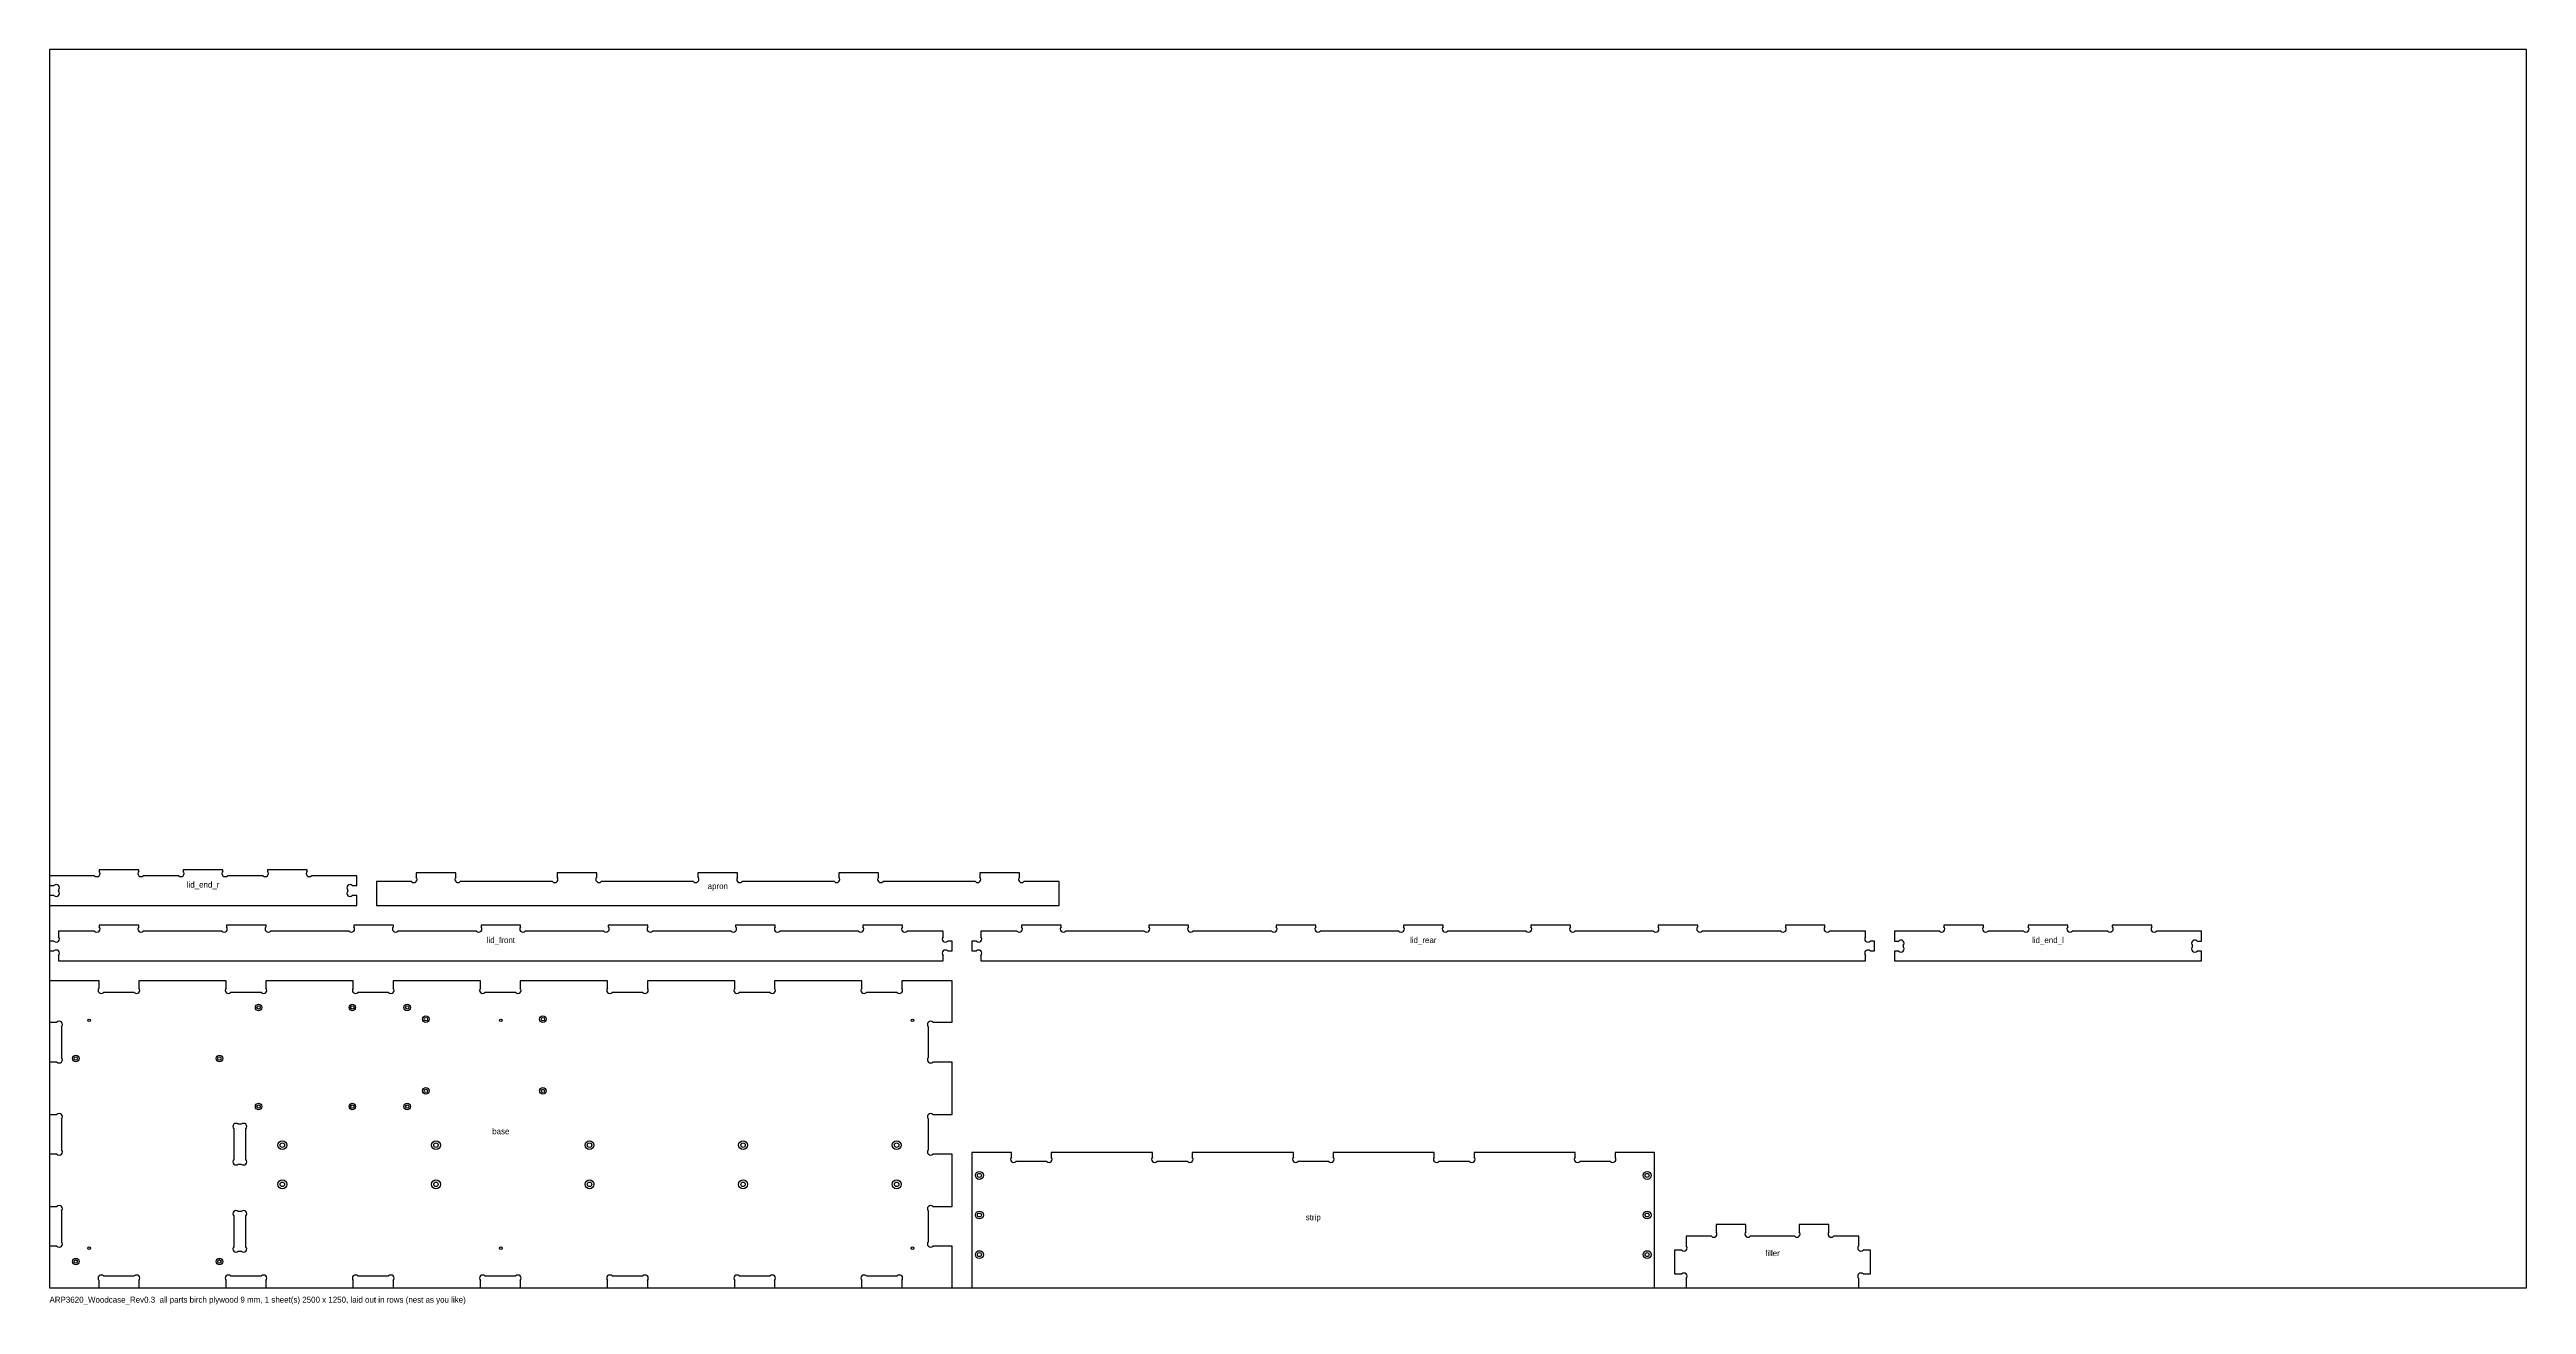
# Model space of a CAD drawing. Header units: millimetres. Extents: x 0 to 2500, y -17 to 1250.
import ezdxf
from ezdxf.enums import TextEntityAlignment as Align

# ---------------------------------------------------------------- set-up
doc = ezdxf.new("R2010")
doc.units = ezdxf.units.MM
for name, color, linetype in [('CSK_BACK', 6, 'CONTINUOUS'), ('CSK_FRONT', 3, 'CONTINUOUS'), ('CUTOUT', 1, 'CONTINUOUS'), ('DRILL', 5, 'CONTINUOUS'), ('NOTE', 8, 'CONTINUOUS'), ('OUTLINE', 7, 'CONTINUOUS'), ('PILOT', 4, 'CONTINUOUS')]:
    doc.layers.add(name, color=color, linetype=linetype)

msp = doc.modelspace()

# ---------------------------------------------------------------- linework, layer by layer
at = {"layer": 'CSK_BACK'}
for centre, radius in [((211, 283), 3.25), ((305.6, 283), 3.25), ((361, 283), 3.25), ((379.81, 271.2), 3.25), ((497.92, 271.2), 3.25), ((26.5, 231.5), 3.25), ((171.5, 231.5), 3.25), ((379.81, 198.81), 3.25), ((497.92, 198.81), 3.25), ((211, 183), 3.25), ((305.6, 183), 3.25), ((361, 183), 3.25), ((235, 144), 4.5), ((390, 144), 4.5), ((545, 144), 4.5), ((700, 144), 4.5), ((855, 144), 4.5), ((235, 104.5), 4.5), ((390, 104.5), 4.5), ((545, 104.5), 4.5), ((700, 104.5), 4.5), ((855, 104.5), 4.5), ((26.5, 26.5), 3.25), ((171.5, 26.5), 3.25)]:
    msp.add_circle(centre, radius, dxfattribs=at)
at = {"layer": 'CSK_FRONT'}
for centre in [(938.5, 113.5), (1612.5, 113.5), (938.5, 73.5), (1612.5, 73.5), (938.5, 33.5), (1612.5, 33.5)]:
    msp.add_circle(centre, 4, dxfattribs=at)
at = {"layer": 'CUTOUT'}
for p, q in [((185.925, 160.5495), (185.925, 129.4505)), ((193.5495, 165.075), (190.4505, 165.075)), ((198.075, 129.4505), (198.075, 160.5495)), ((190.4505, 124.925), (193.5495, 124.925)), ((193.5495, 77.075), (190.4505, 77.075)), ((185.925, 72.5495), (185.925, 41.4505)), ((198.075, 41.4505), (198.075, 72.5495)), ((190.4505, 36.925), (193.5495, 36.925))]:
    msp.add_line(p, q, dxfattribs=at)
for centre, start, end in [((188.1877, 162.8123), 45, 225), ((195.8123, 162.8123), 315, 135), ((188.1877, 127.1877), 135, 315), ((195.8123, 127.1877), 225, 45), ((188.1877, 74.8123), 45, 225), ((195.8123, 74.8123), 315, 135), ((188.1877, 39.1877), 135, 315), ((195.8123, 39.1877), 225, 45)]:
    msp.add_arc(centre, 3.2, start, end, dxfattribs=at)
at = {"layer": 'DRILL'}
for centre, radius in [((211, 283), 1.7), ((305.6, 283), 1.7), ((361, 283), 1.7), ((379.81, 271.2), 1.7), ((497.92, 271.2), 1.7), ((26.5, 231.5), 1.7), ((171.5, 231.5), 1.7), ((379.81, 198.81), 1.7), ((497.92, 198.81), 1.7), ((211, 183), 1.7), ((305.6, 183), 1.7), ((361, 183), 1.7), ((235, 144), 2.25), ((390, 144), 2.25), ((545, 144), 2.25), ((700, 144), 2.25), ((855, 144), 2.25), ((235, 104.5), 2.25), ((390, 104.5), 2.25), ((545, 104.5), 2.25), ((700, 104.5), 2.25), ((855, 104.5), 2.25), ((938.5, 113.5), 2), ((1612.5, 113.5), 2), ((938.5, 73.5), 2), ((1612.5, 73.5), 2), ((26.5, 26.5), 1.7), ((171.5, 26.5), 1.7), ((938.5, 33.5), 2), ((1612.5, 33.5), 2)]:
    msp.add_circle(centre, radius, dxfattribs=at)
at = {"layer": 'NOTE'}
for p, q in [((2500, 1250), (0, 1250)), ((0, 1250), (0, 0)), ((2500, 0), (2500, 1250)), ((0, 0), (2500, 0))]:
    msp.add_line(p, q, dxfattribs=at)
at = {"layer": 'OUTLINE'}
for p, q in [((45.4745, 416), (0, 416)), ((0, 416), (0, 406.075)), ((0, 406.075), (4.4745, 406.075)), ((9, 401.5495), (9, 400.4505)), ((90, 422), (50, 422)), ((50, 422), (50, 420.5255)), ((90, 420.5255), (90, 422)), ((130.4745, 416), (94.5255, 416)), ((175, 422), (135, 422)), ((135, 422), (135, 420.5255)), ((175, 420.5255), (175, 422)), ((215.4745, 416), (179.5255, 416)), ((260, 422), (220, 422)), ((220, 422), (220, 420.5255)), ((260, 420.5255), (260, 422)), ((310, 416), (264.5255, 416)), ((301, 400.4505), (301, 401.5495)), ((305.5255, 406.075), (310, 406.075)), ((310, 406.075), (310, 416)), ((365.4745, 410), (330, 410)), ((330, 410), (330, 386)), ((410, 419), (370, 419)), ((370, 419), (370, 414.5255)), ((410, 414.5255), (410, 419)), ((507.7245, 410), (414.5255, 410)), ((552.25, 419), (512.25, 419)), ((512.25, 419), (512.25, 414.5255)), ((552.25, 414.5255), (552.25, 419)), ((649.9745, 410), (556.7755, 410)), ((694.5, 419), (654.5, 419)), ((654.5, 419), (654.5, 414.5255)), ((694.5, 414.5255), (694.5, 419)), ((792.2245, 410), (699.0255, 410)), ((836.75, 419), (796.75, 419)), ((796.75, 419), (796.75, 414.5255)), ((836.75, 414.5255), (836.75, 419)), ((934.4745, 410), (841.2755, 410)), ((979, 419), (939, 419)), ((939, 419), (939, 414.5255)), ((979, 414.5255), (979, 419)), ((1019, 410), (983.5255, 410)), ((1019, 386), (1019, 410)), ((4.4745, 395.925), (0, 395.925)), ((0, 395.925), (0, 386)), ((0, 386), (310, 386)), ((310, 395.925), (305.5255, 395.925)), ((310, 386), (310, 395.925)), ((330, 386), (1019, 386)), ((45.4745, 360), (9, 360)), ((9, 360), (9, 354.4505)), ((90, 366), (50, 366)), ((50, 366), (50, 364.5255)), ((90, 364.5255), (90, 366)), ((173.9745, 360), (94.5255, 360)), ((218.5, 366), (178.5, 366)), ((178.5, 366), (178.5, 364.5255)), ((218.5, 364.5255), (218.5, 366)), ((302.4745, 360), (223.0255, 360)), ((347, 366), (307, 366)), ((307, 366), (307, 364.5255)), ((347, 364.5255), (347, 366)), ((430.9745, 360), (351.5255, 360)), ((475.5, 366), (435.5, 366)), ((435.5, 366), (435.5, 364.5255)), ((475.5, 364.5255), (475.5, 366)), ((559.4745, 360), (480.0255, 360)), ((604, 366), (564, 366)), ((564, 366), (564, 364.5255)), ((604, 364.5255), (604, 366)), ((687.9745, 360), (608.5255, 360)), ((732.5, 366), (692.5, 366)), ((692.5, 366), (692.5, 364.5255)), ((732.5, 364.5255), (732.5, 366)), ((816.4745, 360), (737.0255, 360)), ((861, 366), (821, 366)), ((821, 366), (821, 364.5255)), ((861, 364.5255), (861, 366)), ((902, 360), (865.5255, 360)), ((902, 354.4505), (902, 360)), ((976.4745, 360), (940, 360)), ((940, 360), (940, 354.4505)), ((1021, 366), (981, 366)), ((981, 366), (981, 364.5255)), ((1021, 364.5255), (1021, 366)), ((1104.9745, 360), (1025.5255, 360)), ((1149.5, 366), (1109.5, 366)), ((1109.5, 366), (1109.5, 364.5255)), ((1149.5, 364.5255), (1149.5, 366)), ((1233.4745, 360), (1154.0255, 360)), ((1278, 366), (1238, 366)), ((1238, 366), (1238, 364.5255)), ((1278, 364.5255), (1278, 366)), ((1361.9745, 360), (1282.5255, 360)), ((1406.5, 366), (1366.5, 366)), ((1366.5, 366), (1366.5, 364.5255)), ((1406.5, 364.5255), (1406.5, 366)), ((1490.4745, 360), (1411.0255, 360)), ((1535, 366), (1495, 366)), ((1495, 366), (1495, 364.5255)), ((1535, 364.5255), (1535, 366)), ((1618.9745, 360), (1539.5255, 360)), ((1663.5, 366), (1623.5, 366)), ((1623.5, 366), (1623.5, 364.5255)), ((1663.5, 364.5255), (1663.5, 366)), ((1747.4745, 360), (1668.0255, 360)), ((1792, 366), (1752, 366)), ((1752, 366), (1752, 364.5255)), ((1792, 364.5255), (1792, 366)), ((1833, 360), (1796.5255, 360)), ((1833, 354.4505), (1833, 360)), ((1907.4745, 360), (1862, 360)), ((1862, 360), (1862, 350.075)), ((1862, 350.075), (1866.4745, 350.075)), ((1952, 366), (1912, 366)), ((1912, 366), (1912, 364.5255)), ((1952, 364.5255), (1952, 366)), ((1992.4745, 360), (1956.5255, 360)), ((2037, 366), (1997, 366)), ((1997, 366), (1997, 364.5255)), ((2037, 364.5255), (2037, 366)), ((2077.4745, 360), (2041.5255, 360)), ((2122, 366), (2082, 366)), ((2082, 366), (2082, 364.5255)), ((2122, 364.5255), (2122, 366)), ((2172, 360), (2126.5255, 360)), ((2167.5255, 350.075), (2172, 350.075)), ((2172, 350.075), (2172, 360)), ((4.4745, 349.925), (0, 349.925)), ((0, 349.925), (0, 340.075)), ((0, 340.075), (4.4745, 340.075)), ((9, 335.5495), (9, 330)), ((9, 330), (902, 330)), ((902, 330), (902, 335.5495)), ((911, 349.925), (906.5255, 349.925)), ((906.5255, 340.075), (911, 340.075)), ((911, 340.075), (911, 349.925)), ((935.4745, 349.925), (931, 349.925)), ((931, 349.925), (931, 340.075)), ((931, 340.075), (935.4745, 340.075)), ((940, 335.5495), (940, 330)), ((940, 330), (1833, 330)), ((1833, 330), (1833, 335.5495)), ((1842, 349.925), (1837.5255, 349.925)), ((1837.5255, 340.075), (1842, 340.075)), ((1842, 340.075), (1842, 349.925)), ((1866.4745, 339.925), (1862, 339.925)), ((1862, 339.925), (1862, 330)), ((1862, 330), (2172, 330)), ((1871, 345.5495), (1871, 344.4505)), ((2163, 344.4505), (2163, 345.5495)), ((2172, 339.925), (2167.5255, 339.925)), ((2172, 330), (2172, 339.925)), ((49.925, 310), (0, 310)), ((0, 310), (0, 268.075)), ((49.925, 302.5255), (49.925, 310)), ((178.2583, 310), (90.075, 310)), ((90.075, 310), (90.075, 302.5255)), ((178.2583, 302.5255), (178.2583, 310)), ((306.5917, 310), (218.4083, 310)), ((218.4083, 310), (218.4083, 302.5255)), ((306.5917, 302.5255), (306.5917, 310)), ((434.925, 310), (346.7417, 310)), ((346.7417, 310), (346.7417, 302.5255)), ((434.925, 302.5255), (434.925, 310)), ((563.2583, 310), (475.075, 310)), ((475.075, 310), (475.075, 302.5255)), ((563.2583, 302.5255), (563.2583, 310)), ((691.5917, 310), (603.4083, 310)), ((603.4083, 310), (603.4083, 302.5255)), ((691.5917, 302.5255), (691.5917, 310)), ((819.925, 310), (731.7417, 310)), ((731.7417, 310), (731.7417, 302.5255)), ((819.925, 302.5255), (819.925, 310)), ((911, 310), (860.075, 310)), ((860.075, 310), (860.075, 302.5255)), ((911, 268.075), (911, 310)), ((85.5495, 298), (54.4505, 298)), ((213.8828, 298), (182.7838, 298)), ((342.2162, 298), (311.1172, 298)), ((470.5495, 298), (439.4505, 298)), ((598.8828, 298), (567.7838, 298)), ((727.2162, 298), (696.1172, 298)), ((855.5495, 298), (824.4505, 298)), ((0, 268.075), (7.4745, 268.075)), ((12, 263.5495), (12, 232.4505)), ((887, 232.4505), (887, 263.5495)), ((891.5255, 268.075), (911, 268.075)), ((7.4745, 227.925), (0, 227.925)), ((0, 227.925), (0, 175.075)), ((911, 227.925), (891.5255, 227.925)), ((911, 175.075), (911, 227.925)), ((0, 175.075), (7.4745, 175.075)), ((891.5255, 175.075), (911, 175.075)), ((12, 170.5495), (12, 139.4505)), ((887, 139.4505), (887, 170.5495)), ((7.4745, 134.925), (0, 134.925)), ((0, 134.925), (0, 82.075)), ((911, 134.925), (891.5255, 134.925)), ((911, 82.075), (911, 134.925)), ((970.925, 136.5), (931, 136.5)), ((931, 136.5), (931, 0)), ((970.925, 132.0255), (970.925, 136.5)), ((1006.5495, 127.5), (975.4505, 127.5)), ((1113.175, 136.5), (1011.075, 136.5)), ((1011.075, 136.5), (1011.075, 132.0255)), ((1113.175, 132.0255), (1113.175, 136.5)), ((1148.7995, 127.5), (1117.7005, 127.5)), ((1255.425, 136.5), (1153.325, 136.5)), ((1153.325, 136.5), (1153.325, 132.0255)), ((1255.425, 132.0255), (1255.425, 136.5)), ((1291.0495, 127.5), (1259.9505, 127.5)), ((1397.675, 136.5), (1295.575, 136.5)), ((1295.575, 136.5), (1295.575, 132.0255)), ((1397.675, 132.0255), (1397.675, 136.5)), ((1433.2995, 127.5), (1402.2005, 127.5)), ((1539.925, 136.5), (1437.825, 136.5)), ((1437.825, 136.5), (1437.825, 132.0255)), ((1539.925, 132.0255), (1539.925, 136.5)), ((1575.5495, 127.5), (1544.4505, 127.5)), ((1620, 136.5), (1580.075, 136.5)), ((1580.075, 136.5), (1580.075, 132.0255)), ((1620, 0), (1620, 136.5)), ((0, 82.075), (7.4745, 82.075)), ((12, 77.5495), (12, 46.4505)), ((887, 46.4505), (887, 77.5495)), ((891.5255, 82.075), (911, 82.075)), ((1677.4745, 52), (1652, 52)), ((1652, 52), (1652, 42.5255)), ((1712, 64), (1682, 64)), ((1682, 64), (1682, 56.5255)), ((1712, 56.5255), (1712, 64)), ((1761.4745, 52), (1716.5255, 52)), ((1796, 64), (1766, 64)), ((1766, 64), (1766, 56.5255)), ((1796, 56.5255), (1796, 64)), ((1826, 52), (1800.5255, 52)), ((1826, 42.5255), (1826, 52)), ((7.4745, 41.925), (0, 41.925)), ((0, 41.925), (0, 0)), ((911, 41.925), (891.5255, 41.925)), ((911, 0), (911, 41.925)), ((1647.4745, 38), (1640, 38)), ((1640, 38), (1640, 14)), ((1838, 38), (1830.5255, 38)), ((1838, 14), (1838, 38)), ((0, 0), (49.925, 0)), ((49.925, 0), (49.925, 7.4745)), ((54.4505, 12), (85.5495, 12)), ((90.075, 7.4745), (90.075, 0)), ((90.075, 0), (178.2583, 0)), ((178.2583, 0), (178.2583, 7.4745)), ((182.7838, 12), (213.8828, 12)), ((218.4083, 7.4745), (218.4083, 0)), ((218.4083, 0), (306.5917, 0)), ((306.5917, 0), (306.5917, 7.4745)), ((311.1172, 12), (342.2162, 12)), ((346.7417, 7.4745), (346.7417, 0)), ((346.7417, 0), (434.925, 0)), ((434.925, 0), (434.925, 7.4745)), ((439.4505, 12), (470.5495, 12)), ((475.075, 7.4745), (475.075, 0)), ((475.075, 0), (563.2583, 0)), ((563.2583, 0), (563.2583, 7.4745)), ((567.7838, 12), (598.8828, 12)), ((603.4083, 7.4745), (603.4083, 0)), ((603.4083, 0), (691.5917, 0)), ((691.5917, 0), (691.5917, 7.4745)), ((696.1172, 12), (727.2162, 12)), ((731.7417, 7.4745), (731.7417, 0)), ((731.7417, 0), (819.925, 0)), ((819.925, 0), (819.925, 7.4745)), ((824.4505, 12), (855.5495, 12)), ((860.075, 7.4745), (860.075, 0)), ((860.075, 0), (911, 0)), ((931, 0), (1620, 0)), ((1640, 14), (1647.4745, 14)), ((1652, 9.4745), (1652, 0)), ((1652, 0), (1826, 0)), ((1826, 0), (1826, 9.4745)), ((1830.5255, 14), (1838, 14))]:
    msp.add_line(p, q, dxfattribs=at)
for centre, start, end in [((6.7373, 403.8123), 315, 135), ((6.7373, 398.1877), 225, 45), ((47.7373, 418.2627), 225, 45), ((92.2627, 418.2627), 135, 315), ((132.7373, 418.2627), 225, 45), ((177.2627, 418.2627), 135, 315), ((217.7373, 418.2627), 225, 45), ((262.2627, 418.2627), 135, 315), ((303.2627, 403.8123), 45, 225), ((303.2627, 398.1877), 135, 315), ((367.7373, 412.2627), 225, 45), ((412.2627, 412.2627), 135, 315), ((509.9873, 412.2627), 225, 45), ((554.5127, 412.2627), 135, 315), ((652.2373, 412.2627), 225, 45), ((696.7627, 412.2627), 135, 315), ((794.4873, 412.2627), 225, 45), ((839.0127, 412.2627), 135, 315), ((936.7373, 412.2627), 225, 45), ((981.2627, 412.2627), 135, 315), ((6.7373, 352.1877), 225, 45), ((47.7373, 362.2627), 225, 45), ((92.2627, 362.2627), 135, 315), ((176.2373, 362.2627), 225, 45), ((220.7627, 362.2627), 135, 315), ((304.7373, 362.2627), 225, 45), ((349.2627, 362.2627), 135, 315), ((433.2373, 362.2627), 225, 45), ((477.7627, 362.2627), 135, 315), ((561.7373, 362.2627), 225, 45), ((606.2627, 362.2627), 135, 315), ((690.2373, 362.2627), 225, 45), ((734.7627, 362.2627), 135, 315), ((818.7373, 362.2627), 225, 45), ((863.2627, 362.2627), 135, 315), ((904.2627, 352.1877), 135, 315), ((937.7373, 352.1877), 225, 45), ((978.7373, 362.2627), 225, 45), ((1023.2627, 362.2627), 135, 315), ((1107.2373, 362.2627), 225, 45), ((1151.7627, 362.2627), 135, 315), ((1235.7373, 362.2627), 225, 45), ((1280.2627, 362.2627), 135, 315), ((1364.2373, 362.2627), 225, 45), ((1408.7627, 362.2627), 135, 315), ((1492.7373, 362.2627), 225, 45), ((1537.2627, 362.2627), 135, 315), ((1621.2373, 362.2627), 225, 45), ((1665.7627, 362.2627), 135, 315), ((1749.7373, 362.2627), 225, 45), ((1794.2627, 362.2627), 135, 315), ((1835.2627, 352.1877), 135, 315), ((1868.7373, 347.8123), 315, 135), ((1909.7373, 362.2627), 225, 45), ((1954.2627, 362.2627), 135, 315), ((1994.7373, 362.2627), 225, 45), ((2039.2627, 362.2627), 135, 315), ((2079.7373, 362.2627), 225, 45), ((2124.2627, 362.2627), 135, 315), ((2165.2627, 347.8123), 45, 225), ((6.7373, 337.8123), 315, 135), ((904.2627, 337.8123), 45, 225), ((937.7373, 337.8123), 315, 135), ((1835.2627, 337.8123), 45, 225), ((1868.7373, 342.1877), 225, 45), ((2165.2627, 342.1877), 135, 315), ((52.1877, 300.2627), 135, 315), ((87.8123, 300.2627), 225, 45), ((180.5211, 300.2627), 135, 315), ((216.1456, 300.2627), 225, 45), ((308.8544, 300.2627), 135, 315), ((344.4789, 300.2627), 225, 45), ((437.1877, 300.2627), 135, 315), ((472.8123, 300.2627), 225, 45), ((565.5211, 300.2627), 135, 315), ((601.1456, 300.2627), 225, 45), ((693.8544, 300.2627), 135, 315), ((729.4789, 300.2627), 225, 45), ((822.1877, 300.2627), 135, 315), ((857.8123, 300.2627), 225, 45), ((9.7373, 265.8123), 315, 135), ((889.2627, 265.8123), 45, 225), ((9.7373, 230.1877), 225, 45), ((889.2627, 230.1877), 135, 315), ((9.7373, 172.8123), 315, 135), ((889.2627, 172.8123), 45, 225), ((9.7373, 137.1877), 225, 45), ((889.2627, 137.1877), 135, 315), ((973.1877, 129.7627), 135, 315), ((1008.8123, 129.7627), 225, 45), ((1115.4377, 129.7627), 135, 315), ((1151.0623, 129.7627), 225, 45), ((1257.6877, 129.7627), 135, 315), ((1293.3123, 129.7627), 225, 45), ((1399.9377, 129.7627), 135, 315), ((1435.5623, 129.7627), 225, 45), ((1542.1877, 129.7627), 135, 315), ((1577.8123, 129.7627), 225, 45), ((9.7373, 79.8123), 315, 135), ((889.2627, 79.8123), 45, 225), ((1679.7373, 54.2627), 225, 45), ((1714.2627, 54.2627), 135, 315), ((1763.7373, 54.2627), 225, 45), ((1798.2627, 54.2627), 135, 315), ((9.7373, 44.1877), 225, 45), ((889.2627, 44.1877), 135, 315), ((1649.7373, 40.2627), 225, 45), ((1828.2627, 40.2627), 135, 315), ((52.1877, 9.7373), 45, 225), ((87.8123, 9.7373), 315, 135), ((180.5211, 9.7373), 45, 225), ((216.1456, 9.7373), 315, 135), ((308.8544, 9.7373), 45, 225), ((344.4789, 9.7373), 315, 135), ((437.1877, 9.7373), 45, 225), ((472.8123, 9.7373), 315, 135), ((565.5211, 9.7373), 45, 225), ((601.1456, 9.7373), 315, 135), ((693.8544, 9.7373), 45, 225), ((729.4789, 9.7373), 315, 135), ((822.1877, 9.7373), 45, 225), ((857.8123, 9.7373), 315, 135), ((1649.7373, 11.7373), 315, 135), ((1828.2627, 11.7373), 45, 225)]:
    msp.add_arc(centre, 3.2, start, end, dxfattribs=at)
at = {"layer": 'PILOT'}
for centre in [(40, 270), (455.5, 270), (871, 270), (40, 40), (455.5, 40), (871, 40)]:
    msp.add_circle(centre, 1.25, dxfattribs=at)

# ---------------------------------------------------------------- texts
at = {"layer": 'NOTE'}
for s, p in [('lid_end_r', (155, 404)), ('apron', (674.5, 402.5)), ('lid_front', (455.5, 348)), ('lid_rear', (1386.5, 348)), ('lid_end_l', (2017, 348)), ('base', (455.5, 155)), ('strip', (1275.5, 68.25)), ('filler', (1739, 32))]:
    msp.add_text(s, height=6, dxfattribs=at).set_placement(p, align=Align.CENTER)
msp.add_text('ARP3620_Woodcase_Rev0.3  all parts birch plywood 9 mm, 1 sheet(s) 2500 x 1250, laid out in rows (nest as you like)', height=6, dxfattribs=at).set_placement((0, -15))

doc.saveas('drawing.dxf')
